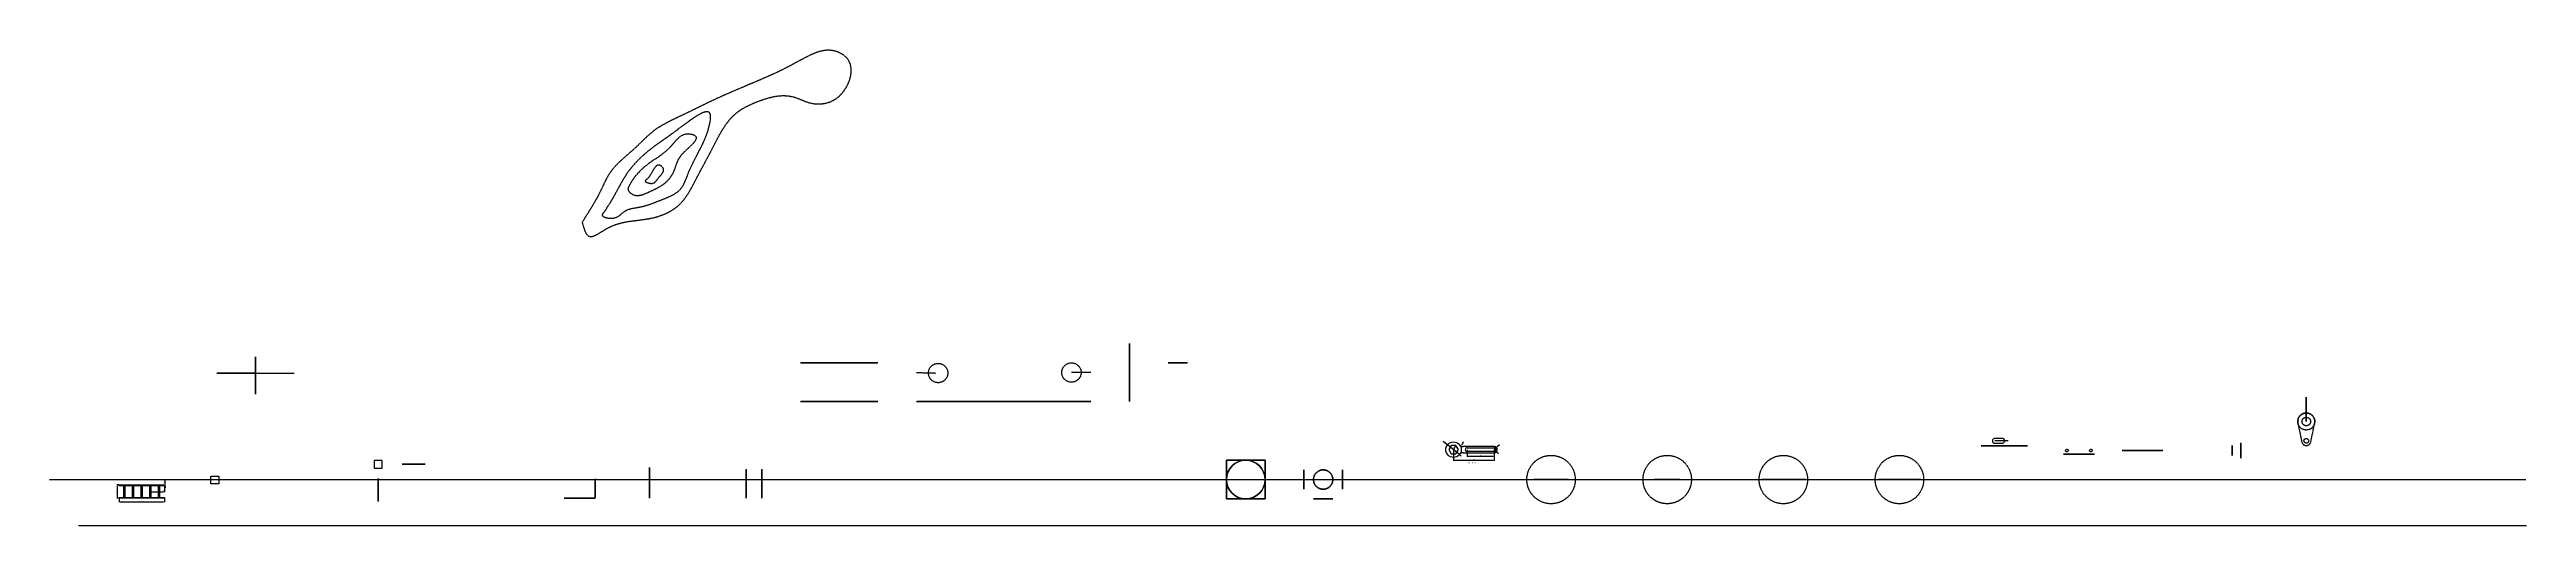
# Model space of a CAD drawing. Header units: millimetres. Extents: x -75 to 6323, y 0 to 1230.
import ezdxf

# ---------------------------------------------------------------- set-up
doc = ezdxf.new("R2010")
doc.units = ezdxf.units.MM
doc.header["$LTSCALE"] = 0.1
doc.header["$PDMODE"] = 34
doc.header["$PDSIZE"] = 1
doc.linetypes.add('ACAD_ISO02W100', pattern=[15, 12, -3])
doc.linetypes.add('ACAD_ISO04W100', pattern=[30, 24, -3, 0, -3])
doc.layers.add('0-Axis', color=43, linetype='ACAD_ISO04W100', lineweight=25)
doc.layers.add('0-Object', color=7, linetype='Continuous', lineweight=30)
doc.layers.add('0-Dimension', color=92, linetype='Continuous')
doc.layers.add('0-Sketch', color=32, linetype='ACAD_ISO02W100')
doc.styles.get("Standard").update_dxf_attribs({"font": 'arial.ttf'})
doc.dimstyles.new('ISO-25', dxfattribs={"dimtxt": 2.5, "dimasz": 2.5, "dimexe": 1.25, "dimexo": 0.625, "dimtad": 1, "dimtxsty": 'Standard', "dimcen": 2.5, "dimadec": 0, "dimazin": 0, "dimtfac": 1, "dimtmove": 0, "dimatfit": 3, "dimfxl": 1, "dimarcsym": 0})

# ---------------------------------------------------------------- blocks, each defined once
blk = doc.blocks.new('*D7')
at = {"layer": '0-Dimension', "color": 0, "lineweight": -2, "transparency": 16777216}
for p, q in [((105.1, 69.6), (105.1, 60)), ((222.1, 69.6), (222.1, 60)), ((107.6, 61.2), (219.6, 61.2))]:
    blk.add_line(p, q, dxfattribs=at)
at = {"layer": '0-Dimension', "color": 0, "transparency": 16777216}
for points in [[(107.6, 61.6), (107.6, 60.8), (105.1, 61.2)], [(219.6, 61.6), (219.6, 60.8), (222.1, 61.2)]]:
    blk.add_solid(points, dxfattribs=at)
at = {"layer": 'Defpoints', "color": 0, "transparency": 16777216}
for p in [(105.1, 70.2), (222.1, 70.2), (222.1, 61.2)]:
    blk.add_point(p, dxfattribs=at)
at = {"layer": '0-Dimension', "color": 0, "transparency": 16777216, "insert": (163.6, 63.1), "char_height": 2.5, "attachment_point": 5}
blk.add_mtext('117', dxfattribs=at)
blk = doc.blocks.new('*D8')
at = {"layer": '0-Dimension', "color": 0, "lineweight": -2, "transparency": 16777216}
for p, q in [((104.5, 105.2), (99.1, 105.2)), ((104.5, 70.2), (99.1, 70.2)), ((100.3, 102.7), (100.3, 72.7))]:
    blk.add_line(p, q, dxfattribs=at)
at = {"layer": '0-Dimension', "color": 0, "transparency": 16777216}
for points in [[(99.9, 102.7), (100.7, 102.7), (100.3, 105.2)], [(99.9, 72.7), (100.7, 72.7), (100.3, 70.2)]]:
    blk.add_solid(points, dxfattribs=at)
at = {"layer": 'Defpoints', "color": 0, "transparency": 16777216}
for p in [(100.3, 70.2), (105.1, 105.2), (105.1, 70.2)]:
    blk.add_point(p, dxfattribs=at)
at = {"layer": '0-Dimension', "color": 0, "transparency": 16777216, "insert": (98.4, 87.7), "char_height": 2.5, "attachment_point": 5, "rotation": 90}
blk.add_mtext('35', dxfattribs=at)
blk = doc.blocks.new('*D9')
at = {"layer": '0-Dimension', "color": 0, "lineweight": -2, "transparency": 16777216}
for p, q in [((222.7, 105.2), (225.4, 105.2)), ((222.7, 102.7), (225.4, 102.7)), ((224.2, 107.7), (224.2, 116.1)), ((224.2, 102.7), (224.2, 105.2)), ((224.2, 100.2), (224.2, 97.7))]:
    blk.add_line(p, q, dxfattribs=at)
at = {"layer": '0-Dimension', "color": 0, "transparency": 16777216}
for points in [[(223.7, 107.7), (224.6, 107.7), (224.2, 105.2)], [(223.7, 100.2), (224.6, 100.2), (224.2, 102.7)]]:
    blk.add_solid(points, dxfattribs=at)
at = {"layer": 'Defpoints', "color": 0, "transparency": 16777216}
for p in [(222.1, 105.2), (222.1, 102.7), (224.2, 105.2)]:
    blk.add_point(p, dxfattribs=at)
at = {"layer": '0-Dimension', "color": 0, "transparency": 16777216, "insert": (222, 113.2), "char_height": 2.5, "attachment_point": 5, "rotation": 90}
blk.add_mtext('2,5', dxfattribs=at)
blk = doc.blocks.new('*D10')
at = {"layer": '0-Dimension', "color": 0, "lineweight": -2, "transparency": 16777216}
for p, q in [((187.3, 102.1), (187.3, 85.8)), ((189.8, 87.1), (204.8, 87.1)), ((207.3, 102.1), (207.3, 85.8))]:
    blk.add_line(p, q, dxfattribs=at)
at = {"layer": '0-Dimension', "color": 0, "transparency": 16777216}
for points in [[(189.8, 87.5), (189.8, 86.7), (187.3, 87.1)], [(204.8, 87.5), (204.8, 86.7), (207.3, 87.1)]]:
    blk.add_solid(points, dxfattribs=at)
at = {"layer": 'Defpoints', "color": 0, "transparency": 16777216}
for p in [(187.3, 102.7), (207.3, 102.7), (207.3, 87.1)]:
    blk.add_point(p, dxfattribs=at)
at = {"layer": '0-Dimension', "color": 0, "transparency": 16777216, "insert": (197.3, 89), "char_height": 2.5, "attachment_point": 5}
blk.add_mtext('20', dxfattribs=at)
blk = doc.blocks.new('*D11')
at = {"layer": '0-Dimension', "color": 0, "lineweight": -2, "transparency": 16777216}
for p, q in [((209.8, 102.1), (209.8, 85.8)), ((212.3, 87.1), (219.6, 87.1)), ((222.1, 102.1), (222.1, 85.8))]:
    blk.add_line(p, q, dxfattribs=at)
at = {"layer": '0-Dimension', "color": 0, "transparency": 16777216}
for points in [[(212.3, 87.5), (212.3, 86.7), (209.8, 87.1)], [(219.6, 87.5), (219.6, 86.7), (222.1, 87.1)]]:
    blk.add_solid(points, dxfattribs=at)
at = {"layer": 'Defpoints', "color": 0, "transparency": 16777216}
for p in [(209.8, 102.7), (222.1, 102.7), (222.1, 87.1)]:
    blk.add_point(p, dxfattribs=at)
at = {"layer": '0-Dimension', "color": 0, "transparency": 16777216, "insert": (216, 89.2), "char_height": 2.5, "attachment_point": 5}
blk.add_mtext('12,25', dxfattribs=at)
blk = doc.blocks.new('*D20')
at = {"layer": '0-Dimension', "color": 0, "lineweight": -2, "transparency": 16777216}
for p, q in [((3586.9, 195.3), (3586.9, 177.4)), ((3656.9, 195.3), (3656.9, 177.4)), ((3589.4, 178.7), (3654.4, 178.7))]:
    blk.add_line(p, q, dxfattribs=at)
at = {"layer": '0-Dimension', "color": 0, "transparency": 16777216}
for points in [[(3589.4, 179.1), (3589.4, 178.2), (3586.9, 178.7)], [(3654.4, 179.1), (3654.4, 178.2), (3656.9, 178.7)]]:
    blk.add_solid(points, dxfattribs=at)
at = {"layer": 'Defpoints', "color": 0, "transparency": 16777216}
for p in [(3586.9, 195.9), (3656.9, 195.9), (3656.9, 178.7)]:
    blk.add_point(p, dxfattribs=at)
at = {"layer": '0-Dimension', "color": 0, "transparency": 16777216, "insert": (3621.9, 180.6), "char_height": 2.5, "attachment_point": 5}
blk.add_mtext('70', dxfattribs=at)
blk = doc.blocks.new('*D21')
at = {"layer": '0-Dimension', "color": 0, "lineweight": -2, "transparency": 16777216}
for p, q in [((3551.9, 195.3), (3551.9, 167)), ((3656.9, 195.3), (3656.9, 167)), ((3654.4, 168.2), (3554.4, 168.2))]:
    blk.add_line(p, q, dxfattribs=at)
at = {"layer": '0-Dimension', "color": 0, "transparency": 16777216}
for points in [[(3554.4, 168.6), (3554.4, 167.8), (3551.9, 168.2)], [(3654.4, 168.6), (3654.4, 167.8), (3656.9, 168.2)]]:
    blk.add_solid(points, dxfattribs=at)
at = {"layer": 'Defpoints', "color": 0, "transparency": 16777216}
for p in [(3551.9, 195.9), (3656.9, 195.9), (3551.9, 168.2)]:
    blk.add_point(p, dxfattribs=at)
at = {"layer": '0-Dimension', "color": 0, "transparency": 16777216, "insert": (3604.4, 170.1), "char_height": 2.5, "attachment_point": 5}
blk.add_mtext('105', dxfattribs=at)
blk = doc.blocks.new('*D22')
at = {"layer": '0-Dimension', "color": 0, "lineweight": -2, "transparency": 16777216}
blk.add_line((3577, 216.1), (3572.8, 207.3), dxfattribs=at)
at = {"layer": '0-Dimension', "color": 0, "transparency": 16777216}
blk.add_solid([(3572.4, 207.5), (3573.1, 207.1), (3571.7, 205.1)], dxfattribs=at)
at = {"layer": 'Defpoints', "color": 0, "transparency": 16777216}
for p in [(3571.7, 205.1), (3576.9, 215.9)]:
    blk.add_point(p, dxfattribs=at)
at = {"layer": '0-Dimension', "color": 0, "transparency": 16777216, "insert": (3573.7, 213.6), "char_height": 2.5, "attachment_point": 5, "rotation": 64.34109}
blk.add_mtext('R12', dxfattribs=at)
blk = doc.blocks.new('*D23')
at = {"layer": '0-Dimension', "color": 0, "lineweight": -2, "transparency": 16777216}
for p, q in [((3656.9, 195.9), (3660.4, 192.4)), ((3667.7, 185), (3662.2, 190.6))]:
    blk.add_line(p, q, dxfattribs=at)
at = {"layer": '0-Dimension', "color": 0, "transparency": 16777216}
blk.add_solid([(3662.5, 190.9), (3661.9, 190.3), (3660.4, 192.4)], dxfattribs=at)
at = {"layer": 'Defpoints', "color": 0, "transparency": 16777216}
for p in [(3656.9, 195.9), (3660.4, 192.4)]:
    blk.add_point(p, dxfattribs=at)
at = {"layer": '0-Dimension', "color": 0, "transparency": 16777216, "insert": (3667.2, 188.2), "char_height": 2.5, "attachment_point": 5, "rotation": 314.9207}
blk.add_mtext('R5', dxfattribs=at)
blk = doc.blocks.new('*D24')
at = {"layer": '0-Dimension', "color": 0, "lineweight": -2, "transparency": 16777216}
for p, q in [((3656.9, 195.9), (3662.9, 201.2)), ((3670.6, 208), (3664.8, 202.8))]:
    blk.add_line(p, q, dxfattribs=at)
at = {"layer": '0-Dimension', "color": 0, "transparency": 16777216}
blk.add_solid([(3664.5, 203.2), (3665, 202.5), (3662.9, 201.2)], dxfattribs=at)
at = {"layer": 'Defpoints', "color": 0, "transparency": 16777216}
for p in [(3656.9, 195.9), (3662.9, 201.2)]:
    blk.add_point(p, dxfattribs=at)
at = {"layer": '0-Dimension', "color": 0, "transparency": 16777216, "insert": (3667.4, 207.7), "char_height": 2.5, "attachment_point": 5, "rotation": 41.42699}
blk.add_mtext('R8', dxfattribs=at)
blk = doc.blocks.new('*D25')
at = {"layer": '0-Dimension', "color": 0, "lineweight": -2, "transparency": 16777216}
for p, q in [((3525.3, 218), (3534.6, 210.3)), ((3567.3, 183.1), (3536.5, 208.7)), ((3569.2, 181.5), (3571.1, 179.9))]:
    blk.add_line(p, q, dxfattribs=at)
at = {"layer": '0-Dimension', "color": 0, "transparency": 16777216}
for points in [[(3534.8, 210.6), (3534.3, 209.9), (3536.5, 208.7)], [(3569.5, 181.8), (3568.9, 181.2), (3567.3, 183.1)]]:
    blk.add_solid(points, dxfattribs=at)
at = {"layer": 'Defpoints', "color": 0, "transparency": 16777216}
for p in [(3536.5, 208.7), (3567.3, 183.1)]:
    blk.add_point(p, dxfattribs=at)
at = {"layer": '0-Dimension', "color": 0, "transparency": 16777216, "insert": (3529.4, 217.1), "char_height": 2.5, "attachment_point": 5, "rotation": 320.32946}
blk.add_mtext('∅40', dxfattribs=at)
blk = doc.blocks.new('*D26')
at = {"layer": '0-Dimension', "color": 0, "lineweight": -2, "transparency": 16777216}
for p, q in [((3551.4, 196.2), (3550.8, 196.5)), ((3553.1, 198.1), (3556.9, 204.6)), ((3557.6, 207), (3557.1, 207.3))]:
    blk.add_line(p, q, dxfattribs=at)
at = {"layer": '0-Dimension', "color": 0, "transparency": 16777216}
for points in [[(3552.8, 198.3), (3553.5, 197.8), (3551.9, 195.9)], [(3556.5, 204.8), (3557.3, 204.3), (3558.1, 206.7)]]:
    blk.add_solid(points, dxfattribs=at)
at = {"layer": 'Defpoints', "color": 0, "transparency": 16777216}
for p in [(3551.9, 195.9), (3558.1, 206.7), (3558.1, 206.7)]:
    blk.add_point(p, dxfattribs=at)
at = {"layer": '0-Dimension', "color": 0, "transparency": 16777216, "insert": (3553.2, 202.4), "char_height": 2.5, "attachment_point": 5, "rotation": 60}
blk.add_mtext('12,5', dxfattribs=at)

msp = doc.modelspace()

# ---------------------------------------------------------------- linework, layer by layer
at = {"extrusion": (1, 0, 0), "elevation": 457.23}
msp.add_lwpolyline([(413.862, 83.059), (413.862, 88.059), (338.862, 88.059), (338.862, 109.559), (353.862, 109.559), (353.862, 98.059), (393.862, 98.059), (393.862, 140.559), (413.862, 140.559), (413.862, 106.559), (418.862, 106.559), (418.862, 103.059), (435.862, 103.059), (431.862, 83.059)], close=True, dxfattribs=at)
for points in [[(117.325, 102.724), (105.075, 102.724), (105.075, 105.224), (222.075, 105.224), (222.075, 102.724), (209.825, 102.724), (209.825, 72.724), (222.075, 72.724), (222.075, 70.224), (105.075, 70.224), (105.075, 72.724), (117.325, 72.724)], [(139.825, 72.724), (139.825, 102.724), (119.825, 102.724), (119.825, 72.724)], [(162.325, 72.724), (162.325, 102.724), (142.325, 102.724), (142.325, 72.724)], [(184.825, 72.724), (184.825, 102.724), (164.825, 102.724), (164.825, 72.724)], [(207.325, 72.724), (207.325, 102.724), (187.325, 102.724), (187.325, 72.724)], [(362.41, 107.529), (342.41, 107.529), (342.41, 127.529), (362.41, 127.529)]]:
    msp.add_lwpolyline(points, close=True)
at = {"extrusion": (0, -1, 0)}
msp.add_arc((457.23, 98.059, -393.862), 100, 90, 0, dxfattribs=at)
at = {"layer": '0-Axis', "extrusion": (1, 0, 0)}
msp.add_line((5585.069, 193.625, 50), (5585.069, 193.625, 100), dxfattribs=at)
at = {"layer": '0-Axis'}
for p, q in [((-74.508, 118.625, 50), (6321.645, 118.625, 50)), ((0, 0), (6322.978, 0))]:
    msp.add_line(p, q, dxfattribs=at)
at = {"layer": '0-Axis', "extrusion": (0, -1, 0)}
for p, q in [((3741.176, 118.625, 50), (3866.176, 118.625, 50)), ((3803.676, 118.625, -12.5), (3803.676, 118.625, 112.5)), ((4041.176, 118.625, 50), (4166.176, 118.625, 50)), ((4103.676, 118.625, -12.5), (4103.676, 118.625, 112.5)), ((4341.176, 118.625, 50.35), (4466.176, 118.625, 50.35)), ((4403.676, 118.625, -12.15), (4403.676, 118.625, 112.85)), ((4640.955, 118.625, 50.571), (4765.955, 118.625, 50.571)), ((4703.455, 118.625, -11.929), (4703.455, 118.625, 113.071))]:
    msp.add_line(p, q, dxfattribs=at)
at = {"layer": '0-Axis'}
for centre in [(3803.676, 118.625, 50), (4103.676, 118.625, 50), (4403.676, 118.625, 50.35), (4703.455, 118.625, 50.571)]:
    msp.add_circle(centre, 62.5, dxfattribs=at)
at = {"layer": '0-Object'}
for p, q in [((3586.892, 200.892), (3656.892, 200.892)), ((3656.892, 190.892), (3586.892, 190.892))]:
    msp.add_line(p, q, dxfattribs=at)
at = {"layer": '0-Object', "extrusion": (0, -1, 0)}
msp.add_line((4670.527, 118.625, 50.571), (4670.703, 118.625, 50.625), dxfattribs=at)
at = {"layer": '0-Object'}
msp.add_lwpolyline([(3539.392, 195.892), (3545.642, 185.067), (3558.142, 185.067), (3564.392, 195.892), (3558.142, 206.718), (3545.642, 206.718)], close=True, dxfattribs=at)
for points in [[(3656.892, 203.892), (3576.872, 203.892)], [(3576.872, 187.892), (3656.892, 187.892)]]:
    msp.add_lwpolyline(points, dxfattribs=at)
at = {"layer": '0-Object', "extrusion": (0, -1, 0), "elevation": -118.625}
for points in [[(3782.426, 50), (3759.482, 94.194), (3803.676, 71.25), (3847.87, 94.194), (3824.926, 50), (3847.87, 5.806), (3803.676, 28.75), (3759.482, 5.806)], [(4136.176, 50), (4136.176, 33.75), (4119.926, 33.75), (4119.926, -6.25), (4103.676, -6.25), (4087.426, -6.25), (4087.426, 33.75), (4071.176, 33.75), (4071.176, 50), (4071.176, 66.25), (4087.426, 66.25), (4087.426, 106.25), (4103.676, 106.25), (4119.926, 106.25), (4119.926, 66.25), (4136.176, 66.25)], [(4742.346, 89.462), (4720.33, 21.342), (4664.564, 11.68), (4674.226, 67.446)], [(4724.668, 71.784), (4703.455, 31.821), (4676.054, 23.17), (4684.705, 50.571)]]:
    msp.add_lwpolyline(points, close=True, dxfattribs=at)
for points in [[(4403.676, 69.1), (4354.962, 78.475), (4387.438, 40.975), (4403.676, -5.9)], [(4403.676, 69.1), (4452.39, 78.475), (4419.914, 40.975), (4403.676, -5.9)]]:
    msp.add_lwpolyline(points, dxfattribs=at)
at = {"layer": '0-Object'}
for centre, radius in [((3551.892, 195.892), 20), ((3015.06, 118.625, 100), 50)]:
    msp.add_circle(centre, radius, dxfattribs=at)
at = {"layer": '0-Object', "extrusion": (0, 1, 0)}
msp.add_circle((-3015.06, 50, 168.625), 50, dxfattribs=at)
at = {"layer": '0-Object', "extrusion": (-1, 0, 0)}
msp.add_circle((-118.625, 50, -2965.06), 50, dxfattribs=at)
at = {"layer": '0-Object', "extrusion": (0, 0, -1)}
msp.add_circle((-3015.06, 118.625), 50, dxfattribs=at)
at = {"layer": '0-Object', "extrusion": (1, 0, 0)}
msp.add_circle((118.625, 50, 3065.06), 50, dxfattribs=at)
at = {"layer": '0-Object', "extrusion": (0, -1, 0)}
msp.add_circle((3015.06, 50, -68.625), 50, dxfattribs=at)
at = {"layer": '0-Object'}
for centre, radius, start, end in [((3576.872, 215.892), 12, 218.6821875, 270), ((3586.892, 195.892), 5, 90, 270), ((3656.892, 195.892), 8, 270, 90), ((3656.892, 195.892), 5, 270, 90), ((3576.872, 175.892), 12, 90, 141.3178125)]:
    msp.add_arc(centre, radius, start, end, dxfattribs=at)
at = {"layer": '0-Sketch'}
for p, q in [((2165, 395.224, 50), (2214.983, 393.902, 50)), ((2615, 395.224, 50), (2565, 395.224, 50)), ((5754.292, 312.625, 88), (5754.292, 312.625, 69)), ((4969.488, 218.625, 75), (4949.488, 218.625, 75)), ((4984.488, 218.625, 75), (4969.488, 218.625, 75))]:
    msp.add_line(p, q, dxfattribs=at)
at = {"layer": '0-Sketch', "extrusion": (0, -1, 0)}
for p, q in [((3803.676, 118.625, 50), (3759.482, 118.625, 94.194)), ((4103.676, 118.625, 50), (4103.676, 118.625, 106.25)), ((4659.261, 118.625, 6.377), (4747.649, 118.625, 94.765)), ((4703.455, 118.625, 50.571), (4663.68, 118.625, 10.796)), ((4703.455, 118.625, 50.571), (4665.566, 118.625, 72.446))]:
    msp.add_line(p, q, dxfattribs=at)
at = {"layer": '0-Sketch', "extrusion": (1, 0, 0)}
for points, elevation in [([(312.625, 50), (268.625, 50), (268.625, 88), (312.625, 88, -1)], 5754.292), ([(205.625, 50), (205.625, 84, 3), (181.625, 84), (181.625, 50, 1)], 5585.069)]:
    msp.add_lwpolyline(points, format="xyb", close=True, dxfattribs=dict(at, elevation=elevation))
at = {"layer": '0-Sketch'}
for points, elevation in [([(5732.736, 264.225), (5742.534, 216.225, 0.81649913), (5766.049, 216.225), (5775.847, 264.225, 1.22474487)], 50), ([(4969.488, 212.625, 1), (4969.488, 224.625), (4949.488, 224.625, 1), (4949.488, 212.625)], 75)]:
    msp.add_lwpolyline(points, format="xyb", close=True, dxfattribs=dict(at, elevation=elevation))
at = {"layer": '0-Sketch', "extrusion": (0, -1, 0)}
for points, elevation in [([(5034.488, 60), (4984.488, 75), (4914.488, 75), (4914.488, 50), (5034.488, 50)], -206.125), ([(5278.64, 50), (5383.64, 50), (5383.64, 100), (5278.64, 100)], -193.625), ([(5189.092, 55), (5189.092, 70), (5145.092, 70), (5145.092, 55), (5127.092, 55), (5127.092, 50), (5150.092, 50), (5150.092, 65), (5184.092, 65), (5184.092, 50), (5207.092, 50), (5207.092, 55)], -184.625), ([(1255, 0), (1335, 0), (1335, 30), (1285, 30), (1285, 70), (1255, 70)], -70.224), ([(4403.676, 106.6), (4354.962, 78.475), (4354.962, 22.225), (4403.676, -5.9), (4452.39, 22.225), (4452.39, 78.475)], -118.625)]:
    msp.add_lwpolyline(points, close=True, dxfattribs=dict(at, elevation=elevation))
at = {"layer": '0-Sketch'}
msp.add_lwpolyline([(764.262, 147.981), (784.262, 147.981), (784.262, 167.981), (764.262, 167.981)], close=True, dxfattribs=at)
at = {"layer": '0-Sketch', "extrusion": (0, -1, 6.12323e-17), "elevation": -158.38}
msp.add_lwpolyline([(836.022, -30), (896.022, -30), (896.022, 30), (836.022, 30)], close=True, dxfattribs=at)
at = {"layer": '0-Sketch', "extrusion": (1, 0, 0), "elevation": 1475}
msp.add_lwpolyline([(70.224, 0), (150.224, 0), (150.224, 80), (90.224, 80), (70.224, 60)], close=True, dxfattribs=at)
at = {"layer": '0-Sketch', "extrusion": (-1, 0, 6.12323e-17), "elevation": -774.262}
msp.add_lwpolyline([(-101.698, 10), (-121.698, 10), (-121.698, -10), (-101.698, -10), (-101.698, -30), (-81.698, -30), (-81.698, -10), (-61.698, -10), (-61.698, 10), (-81.698, 10), (-81.698, 30), (-101.698, 30)], close=True, dxfattribs=at)
at = {"layer": '0-Sketch'}
for points in [[(2715, 420.224, 50), (2715, 420.224, 200), (2715, 470.224, 200), (2715, 470.224, 0), (2715, 320.224, 0), (2715, 320.224, 50)], [(2065, 420.224, 0), (1865, 420.224, 0), (1865, 420.224, 200), (2065, 420.224, 200)], [(2865, 420.224, 150), (2865, 420.224, 200), (2815, 420.224, 200)], [(1865, 320.224, 200), (1965, 320.224, 200), (1965, 320.224, 100), (2065, 320.224, 100), (2065, 320.224, 0), (1865, 320.224, 0)], [(2165, 320.224, 50), (2265, 320.224, 50), (2365, 320.224, 150), (2365, 320.224, 50), (2615, 320.224, 50), (2615, 320.224, 0), (2165, 320.224, 0)], [(1725, 70.224, 0), (1725, 70.224, 80), (1725, 145.224, 80), (1725, 145.224, 0)], [(1765, 110.224, 60), (1765, 110.224, 40), (1765, 70.224, 0), (1765, 145.224, 0), (1765, 145.224, 60)], [(1335, 100.224, 50), (1335, 120.224, 50), (1335, 120.224, 30), (1335, 70.224, 30)]]:
    msp.add_polyline3d(points, close=True, dxfattribs=at)
for centre, radius in [((2220.644, 393.902, 50), 25), ((2565, 395.224, 50), 25), ((5754.292, 268.625, 50), 22), ((5754.292, 268.625, 88), 11), ((5136.092, 193.625, 55), 3.5), ((5198.092, 193.625, 55), 3.5), ((5754.292, 218.625, 50), 6), ((3215.06, 118.625, 100), 25)]:
    msp.add_circle(centre, radius, dxfattribs=at)
at = {"layer": '0-Sketch', "extrusion": (1, 0, 0)}
for centre, radius in [((312.625, 69, 5754.292), 7), ((193.625, 100, 5585.069), 20), ((193.625, 100, 5585.069), 9), ((193.625, 50, 5585.069), 6), ((118.625, 50, 3265.06), 25)]:
    msp.add_circle(centre, radius, dxfattribs=at)
at = {"layer": '0-Sketch', "extrusion": (0, -1, 0)}
for centre, radius in [((5303.64, 75, -193.625), 15), ((5331.14, 85, -193.625), 5), ((5331.14, 65, -193.625), 5), ((5358.64, 75, -193.625), 15), ((3215.06, 50, -68.625), 25), ((3803.676, 50, -118.625), 21.25), ((4403.676, 50.35, -118.625), 56.25), ((4403.676, 50.35, -118.625), 18.75), ((4703.455, 50.571, -118.625), 55), ((4703.455, 50.571, -118.625), 38.75), ((4703.455, 50.571, -118.625), 30), ((4703.455, 50.571, -118.625), 18.75)]:
    msp.add_circle(centre, radius, dxfattribs=at)
at = {"layer": '0-Sketch', "extrusion": (-1, 0, 0)}
for centre, radius in [((-193.625, 100, -5563.069), 13), ((-118.625, 50, -3165.06), 25)]:
    msp.add_circle(centre, radius, dxfattribs=at)
at = {"layer": '0-Sketch', "extrusion": (0, 0, -1)}
msp.add_circle((-3215.06, 118.625), 25, dxfattribs=at)
at = {"layer": '0-Sketch'}
msp.add_spline([(1301.17, 783.807, 50.292), (1348.505, 864.056, 50.292), (1373.082, 911.201, 50.292), (1438.623, 975.98, 50.292), (1484.137, 1018.133, 50.292), (1559.691, 1060.067, 50.292), (1637.975, 1098.044, 50.292), (1739.017, 1142.184, 50.292), (1828.225, 1182.619, 50.292), (1881.021, 1210.694, 50.292), (1943.831, 1227.469, 50.292), (1988.435, 1202.944, 50.292), (1961.127, 1105.871, 50.292), (1889.214, 1092.019, 50.292), (1844.61, 1107.884, 50.292), (1751.761, 1094.214, 50.292), (1695.323, 1062.113, 50.292), (1637.975, 974.88, 50.292), (1596.102, 896.341, 50.292), (1553.319, 830.026, 50.292), (1485.047, 795.182, 50.292), (1419.507, 785.249, 50.292), (1361.249, 765.087, 50.292), (1319.376, 747.168, 50.292), (1301.17, 783.807, 50.292)], degree=3, dxfattribs=at)
for points, start_tangent, end_tangent in [([(1353.797, 804.865, 133.036), (1390.117, 863.384, 133.036), (1422.615, 917.338, 133.036), (1471.042, 966.849, 133.036), (1539.222, 1016.482, 133.036), (1632.253, 1062.444, 133.036), (1629.067, 1031.137, 133.036), (1602.942, 967.053, 133.036), (1575.542, 910.653, 133.036), (1554.515, 868.372, 133.036), (1509.274, 842.759, 133.036), (1449.377, 822.662, 133.036), (1413.694, 813.512, 133.036), (1374.187, 793.735, 133.036), (1353.797, 804.865, 133.036)], (0.59727236, 0.80203848), (0.59727236, 0.80203848)), ([(1420.068, 872.22, 229.809), (1464.672, 928.617, 229.809), (1528.901, 977.956, 229.809), (1572.167, 1011.303, 229.809), (1594.023, 1005.886, 229.809), (1555.664, 954.744, 229.809), (1538.714, 916.434, 229.809), (1520.427, 889.492, 229.809), (1477.161, 863.218, 229.809), (1445.046, 852.693, 229.809), (1426.758, 858.284, 229.809), (1420.068, 872.22, 229.809)], (0.40772241, 0.91310593), (0.40772241, 0.91310593)), ([(1464.672, 891.841, 326.025), (1481.175, 912.095, 326.025), (1499.909, 931.161, 326.025), (1511.06, 921.921, 326.025), (1497.233, 896.847, 326.025), (1478.499, 883.911, 326.025), (1464.672, 891.841, 326.025)], (0.84343972, 0.53722383), (0.84343972, 0.53722383))]:
    msp.add_spline(points, degree=3, dxfattribs=dict(at, start_tangent=start_tangent, end_tangent=end_tangent))

# ---------------------------------------------------------------- texts
at = {"layer": '0-Dimension', "insert": (3585.397, 162.789), "char_height": 2.5, "attachment_point": 1}
msp.add_mtext_dynamic_manual_height_columns('\\pxqc;Llave de tuercas', width=34.79072, gutter_width=12.5, heights=[3.818], dxfattribs=at)

# ---------------------------------------------------------------- dimensions: what is measured, and where the dimension line sits
at = {"layer": '0-Dimension'}
dim = msp.add_diameter_dim_2p(p1=(3567.287, 183.125), p2=(3536.498, 208.66), dimstyle='ISO-25', dxfattribs=at)
dim.commit()
dim.dimension.update_dxf_attribs({"geometry": '*D25', "text_midpoint": (3528.159, 215.575), "dimtype": 163})
for p1, p2, distance, picture, middle in [((3551.892, 195.892), (3558.142, 206.718), 0, '*D26', (3553.175, 202.369)), ((3656.892, 195.892), (3551.892, 195.892), 27.669, '*D21', (3604.392, 170.125))]:
    dim = msp.add_aligned_dim(p1=p1, p2=p2, distance=distance, dimstyle='ISO-25', dxfattribs=at)
    dim.commit()
    dim.dimension.update_dxf_attribs({"geometry": picture, "text_midpoint": middle})
for center, mpoint, picture, middle in [((3576.872, 215.892), (3571.676, 205.076), '*D22', (3575.4, 212.827)), ((3656.892, 195.892), (3660.423, 192.352), '*D23', (3665.858, 186.902))]:
    dim = msp.add_radius_dim(center=center, mpoint=mpoint, dimstyle='ISO-25', dxfattribs=at)
    dim.commit()
    dim.dimension.update_dxf_attribs({"geometry": picture, "text_midpoint": middle, "dimtype": 164})
for base, p1, p2, picture, middle in [((3656.892, 178.666), (3586.892, 195.892), (3656.892, 195.892), '*D20', (3621.892, 180.567)), ((222.075, 61.206), (105.075, 70.224), (222.075, 70.224), '*D7', (163.575, 63.086)), ((207.325, 87.081), (187.325, 102.724), (207.325, 102.724), '*D10', (197.325, 88.983)), ((222.075, 87.081), (209.825, 102.724), (222.075, 102.724), '*D11', (215.95, 89.209))]:
    dim = msp.add_linear_dim(base=base, p1=p1, p2=p2, dimstyle='ISO-25', dxfattribs=at)
    dim.commit()
    dim.dimension.update_dxf_attribs({"geometry": picture, "text_midpoint": middle})
dim = msp.add_radius_dim(center=(3656.892, 195.892), mpoint=(3662.891, 201.186), dimstyle='ISO-25', dxfattribs=at)
dim.commit()
dim.dimension.update_dxf_attribs({"geometry": '*D24', "text_midpoint": (3667.363, 207.669)})
for base, p1, p2, picture, middle in [((100.309, 70.224), (105.075, 105.224), (105.075, 70.224), '*D8', (98.407, 87.724)), ((224.153, 105.224), (222.075, 102.724), (222.075, 105.224), '*D9', (222.026, 113.156))]:
    dim = msp.add_linear_dim(base=base, p1=p1, p2=p2, angle=90, dimstyle='ISO-25', dxfattribs=at)
    dim.commit()
    dim.dimension.update_dxf_attribs({"geometry": picture, "text_midpoint": middle})

doc.saveas('drawing.dxf')
